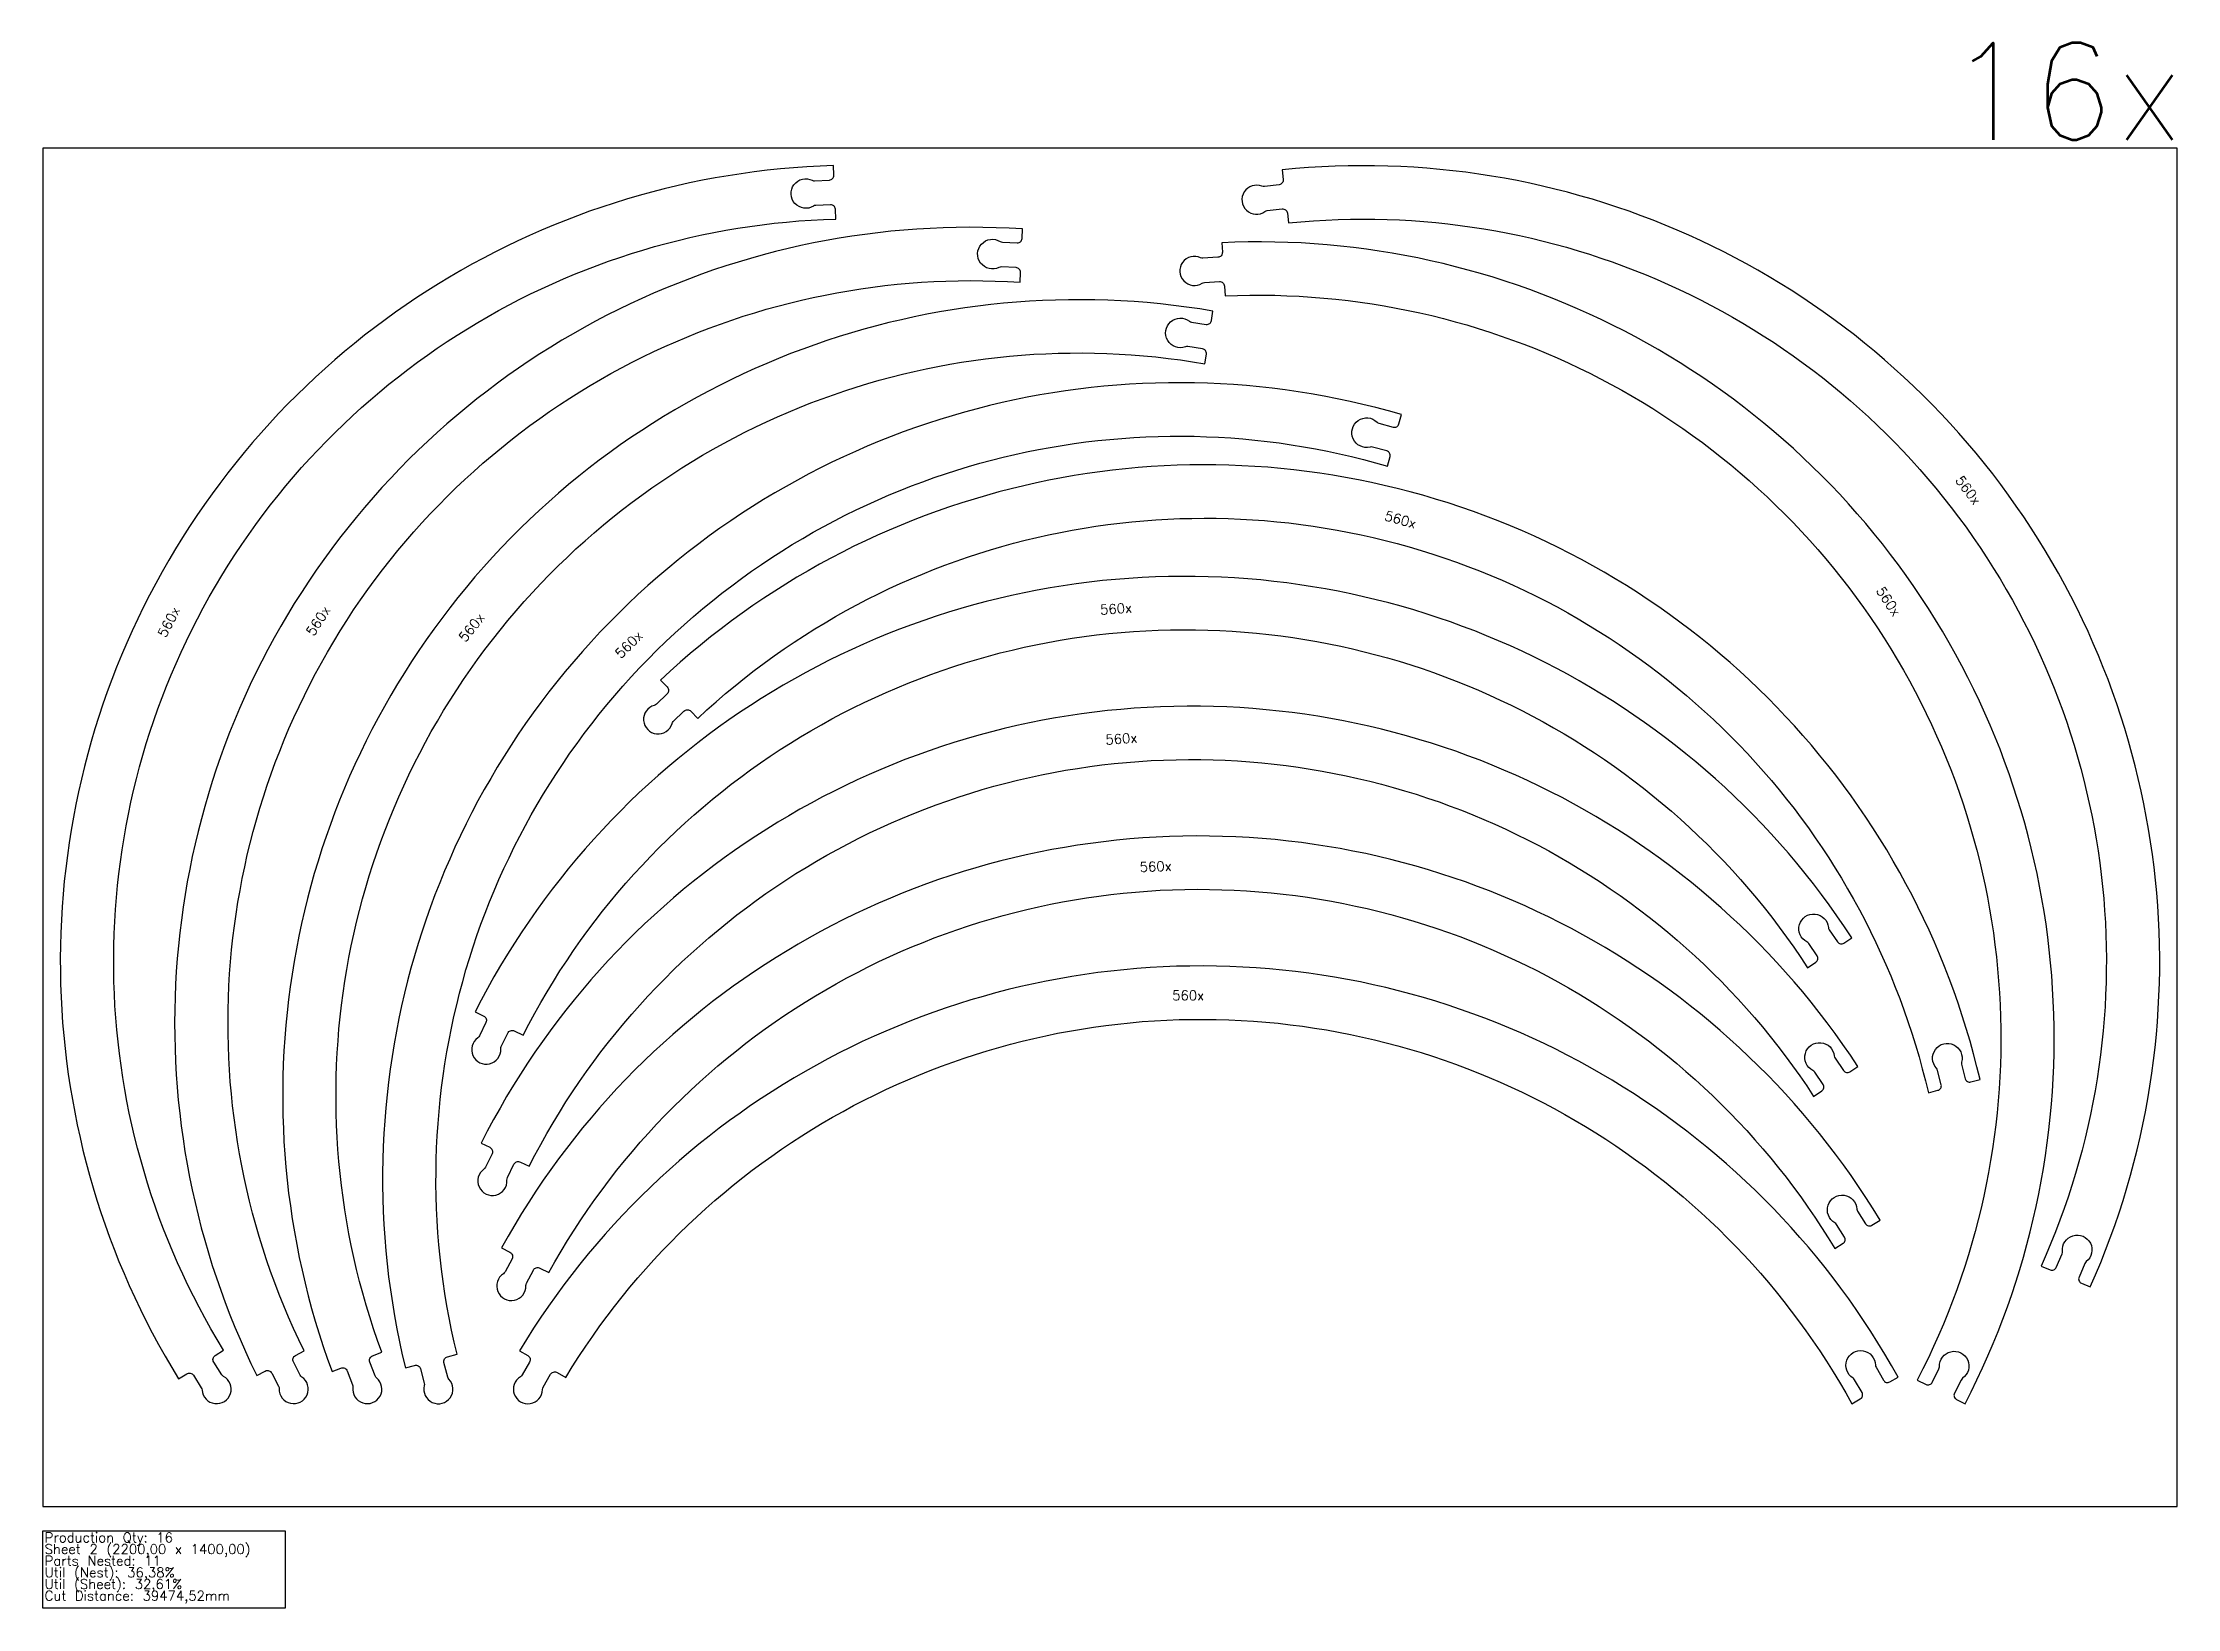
# Model space of a CAD drawing. Header units: millimetres. Extents: x 0 to 5140, y -105 to 2315.
# Drawn here: x 2940 to 5140, y -105 to 1509 of the extents above; entities that cross this region are included whole.
import ezdxf

# ---------------------------------------------------------------- set-up
doc = ezdxf.new("R2010")
doc.units = ezdxf.units.MM
for name, color, linetype in [('Des.', 7, 'Continuous'), ('sheet', 24, 'Continuous'), ('Stats', 7, 'Continuous'), ('Texto', 7, 'Continuous')]:
    doc.layers.add(name, color=color, linetype=linetype)
doc.styles.get("Standard").update_dxf_attribs({"font": 'txt.shx'})

msp = doc.modelspace()

# ---------------------------------------------------------------- texts
at = {"insert": (4903.2, 1508.7), "char_height": 100, "attachment_point": 1}
msp.add_mtext_dynamic_manual_height_columns('16x', width=386.797, gutter_width=1, heights=[0], dxfattribs=at)
at = {"layer": 'Stats', "color": 60}
for s, p in [('Sheet 2 (2200,00 x 1400,00)', (2942, -49)), ('Production Qty: 16', (2942, -37)), ('Parts Nested: 11', (2942, -61)), ('Util (Nest): 36,38%', (2942, -73)), ('Cut Distance: 39474,52mm', (2942, -97)), ('Util (Sheet): 32,61%', (2942, -85))]:
    msp.add_text(s, height=10, dxfattribs=at).set_placement(p)
at = {"layer": 'Texto', "color": 3, "char_height": 10, "width": 396.729, "attachment_point": 1}
for insert, rotation in [((4918.7, 1063.6), 306.9194), ((4324.9, 1026.5), 344.1902), ((4837.4, 949.4), 303.6667), ((3058, 899.4), 62.6871), ((3210.8, 901.7), 57.3005), ((4029.4, 929.1), 4.1196), ((3367.8, 896.3), 51.3281), ((3528.9, 880.4), 44.7796), ((4034.9, 795.1), 4.2312), ((4070.4, 664), 2.1857), ((4104.1, 531.8), 359.941)]:
    msp.add_mtext('560x', dxfattribs=dict(at, insert=insert, rotation=rotation))

# ---------------------------------------------------------------- linework, layer by layer
at = {"layer": 'Des.', "color": 7}
for points in [[(3757.5, 1327), (3757, 1337.2, 0.414214), (3752, 1341.7), (3736.7, 1341, 0.127017), (3734.5, 1340.3, -1.69614), (3733.2, 1366.9, 0.127017), (3735.5, 1366.4), (3750.8, 1367.2, 0.414214), (3755.3, 1372.1), (3754.9, 1382, 0.577249), (3080.1, 131.4), (3088.4, 136.7, -0.414214), (3095.3, 135.2), (3103.5, 122.3, -0.127017), (3104.3, 120, 1.69614), (3126.4, 134.1, -0.127017), (3124.6, 135.8), (3116.3, 148.7, -0.414214), (3117.8, 155.6), (3126.4, 161.1, -0.577241)], [(4999.7, 247.8), (5009, 243.8, 0.414214), (5015.3, 246.3), (5021.3, 260.4, 0.127017), (5021.6, 262.8, -1.69614), (5046.2, 252.3, 0.127017), (5044.7, 250.4), (5038.7, 236.4, 0.414214), (5041.2, 230.1), (5050.3, 226.3, 0.577249), (4217.4, 1377.6), (4218.6, 1367.8, -0.414214), (4214.3, 1362.3), (4199.1, 1360.4, -0.127017), (4196.6, 1360.7, 1.69614), (4199.7, 1334.7, -0.127017), (4202.1, 1335.6), (4217.3, 1337.4, -0.414214), (4222.8, 1333.1), (4224.1, 1323, -0.577241)], [(3947.3, 1261.8), (3947.8, 1271.9, 0.414214), (3943.2, 1276.9), (3927.9, 1277.6, 0.127017), (3925.6, 1277.1, -1.69614), (3926.9, 1303.8, 0.127017), (3929.1, 1303.1), (3944.4, 1302.4, 0.414214), (3949.4, 1306.9), (3949.9, 1316.7, 0.577249), (3160.6, 135), (3169.4, 139.6, -0.414214), (3176.1, 137.4), (3183.2, 123.8, -0.127017), (3183.7, 121.4, 1.69614), (3207, 133.4, -0.127017), (3205.4, 135.3), (3198.4, 148.9, -0.414214), (3200.5, 155.6), (3209.5, 160.3, -0.577241)], [(4872, 130.3), (4881.1, 125.8, 0.414214), (4887.5, 127.9), (4894.3, 141.7, 0.127017), (4894.8, 144, -1.69614), (4918.7, 132.1, 0.127017), (4917.1, 130.3), (4910.3, 116.6, 0.414214), (4912.5, 110.3), (4921.3, 105.9, 0.577249), (4155.1, 1302.6), (4155.8, 1292.8, -0.414214), (4151.1, 1287.5), (4135.8, 1286.5, -0.127017), (4133.4, 1287, 1.69614), (4135, 1260.8, -0.127017), (4137.4, 1261.6), (4152.7, 1262.5, -0.414214), (4158, 1257.9), (4158.7, 1247.8, -0.577241)], [(4137.8, 1177.8), (4139.3, 1187.8, 0.414214), (4135.4, 1193.2), (4120.2, 1195.5, 0.127017), (4117.8, 1195.3, -1.69614), (4121.9, 1221.6, 0.127017), (4124.1, 1220.7), (4139.2, 1218.4, 0.414214), (4144.6, 1222.4), (4146.1, 1232.1, 0.577249), (3238.2, 139), (3247.4, 142.6, -0.414214), (3253.9, 139.7), (3259.4, 125.4, -0.127017), (3259.7, 123, 1.69614), (3284.2, 132.5, -0.127017), (3282.7, 134.5), (3277.1, 148.8, -0.414214), (3280, 155.3), (3289.4, 159, -0.577241)], [(4326, 1072.3), (4328.6, 1082.1, 0.414214), (4325.3, 1087.9), (4310.5, 1091.9, 0.127017), (4308.1, 1091.9, -1.69614), (4315.2, 1117.7, 0.127017), (4317.2, 1116.5), (4332, 1112.5, 0.414214), (4337.8, 1115.8), (4340.4, 1125.4, 0.577249), (3313.8, 142.9), (3323.3, 145.4, -0.414214), (3329.4, 141.8), (3333.3, 127, -0.127017), (3333.3, 124.5, 1.69614), (3358.7, 131.2, -0.127017), (3357.5, 133.4), (3353.6, 148.2, -0.414214), (3357.1, 154.3), (3367, 156.9, -0.577241)], [(4883.4, 426.4), (4893.2, 428.9, 0.414214), (4896.7, 434.7), (4892.9, 449.5, 0.127017), (4891.8, 451.6, -1.69614), (4917.7, 458.1, 0.127017), (4917.6, 455.8), (4921.4, 440.9, 0.414214), (4927.2, 437.5), (4936.7, 439.9, 0.577249), (3576.7, 851.8), (3583.6, 844.7, -0.414214), (3583.5, 837.6), (3572.5, 826.9, -0.127017), (3570.3, 825.7, 1.69614), (3588.6, 806.9, -0.127017), (3589.9, 809), (3600.9, 819.7, -0.414214), (3608, 819.6), (3615.1, 812.3, -0.577241)], [(4759, 555.3), (4767.4, 561, 0.414214), (4768.7, 567.5), (4760.1, 580.2, 0.127017), (4758.3, 581.8, -1.69614), (4780.4, 596.8, 0.127017), (4781.2, 594.5), (4789.8, 581.9, 0.414214), (4796.4, 580.6), (4804.6, 586.1, 0.577249), (3385.6, 509.7), (3394.5, 505.4, -0.414214), (3396.8, 498.8), (3390.1, 485, -0.127017), (3388.5, 483.1, 1.69614), (3412.1, 471.6, -0.127017), (3412.6, 474.1), (3419.3, 487.8, -0.414214), (3426, 490.2), (3435.1, 485.7, -0.577241)], [(4765.2, 422.7), (4773.6, 428.4, 0.414214), (4774.9, 435), (4766.3, 447.7, 0.127017), (4764.5, 449.2, -1.69614), (4786.5, 464.3, 0.127017), (4787.3, 462), (4796, 449.4, 0.414214), (4802.6, 448.1), (4810.7, 453.6, 0.577249), (3391.9, 374.5), (3400.8, 370.2, -0.414214), (3403.1, 363.5), (3396.5, 349.8, -0.127017), (3394.8, 347.8, 1.69614), (3418.5, 336.4, -0.127017), (3419, 338.9), (3425.6, 352.7, -0.414214), (3432.3, 355), (3441.4, 350.6, -0.577241)], [(4787, 265.8), (4795.6, 271.2, 0.414214), (4797.1, 277.7), (4788.9, 290.7, 0.127017), (4787.2, 292.3, -1.69614), (4809.8, 306.5, 0.127017), (4810.5, 304.3), (4818.7, 291.3, 0.414214), (4825.2, 289.8), (4833.6, 295.1, 0.577249), (3412.9, 266.6), (3421.6, 262, -0.414214), (3423.7, 255.3), (3416.5, 241.7, -0.127017), (3414.8, 239.9, 1.69614), (3438.1, 227.6, -0.127017), (3438.6, 230.1), (3445.8, 243.6, -0.414214), (3452.5, 245.7), (3461.5, 241, -0.577241)], [(4804.5, 105.8), (4813.3, 110.9, 0.414214), (4815.1, 117.4), (4807.4, 130.6, 0.127017), (4805.8, 132.3, -1.69614), (4828.9, 145.7, 0.127017), (4829.5, 143.4), (4837.2, 130.1, 0.414214), (4843.6, 128.3), (4852.2, 133.3, 0.577249), (3431.4, 160.5), (3440, 155.6, -0.414214), (3441.8, 148.7), (3434.1, 135.5, -0.127017), (3432.4, 133.7, 1.69614), (3455.1, 120.5, -0.127017), (3455.8, 122.9), (3463.4, 136.2, -0.414214), (3470.3, 138), (3479, 132.9, -0.577241)]]:
    msp.add_lwpolyline(points, format="xyb", close=True, dxfattribs=at)
at = {"layer": 'sheet', "color": 7}
msp.add_lwpolyline([(2940, 0), (5140, 0), (5140, 1400), (2940, 1400)], close=True, dxfattribs=at)
at = {"layer": 'Stats', "color": 151}
msp.add_lwpolyline([(2940, -25), (3190, -25), (3190, -105), (2940, -105), (2940, -25)], close=True, dxfattribs=at)

msp.set_redraw_order([(e.dxf.handle, doc.entitydb.next_handle()) for e in msp.query("TEXT MTEXT ATTDEF DIMENSION ARC_DIMENSION")])  # texts and dimensions are drawn at this point

doc.saveas('drawing.dxf')
